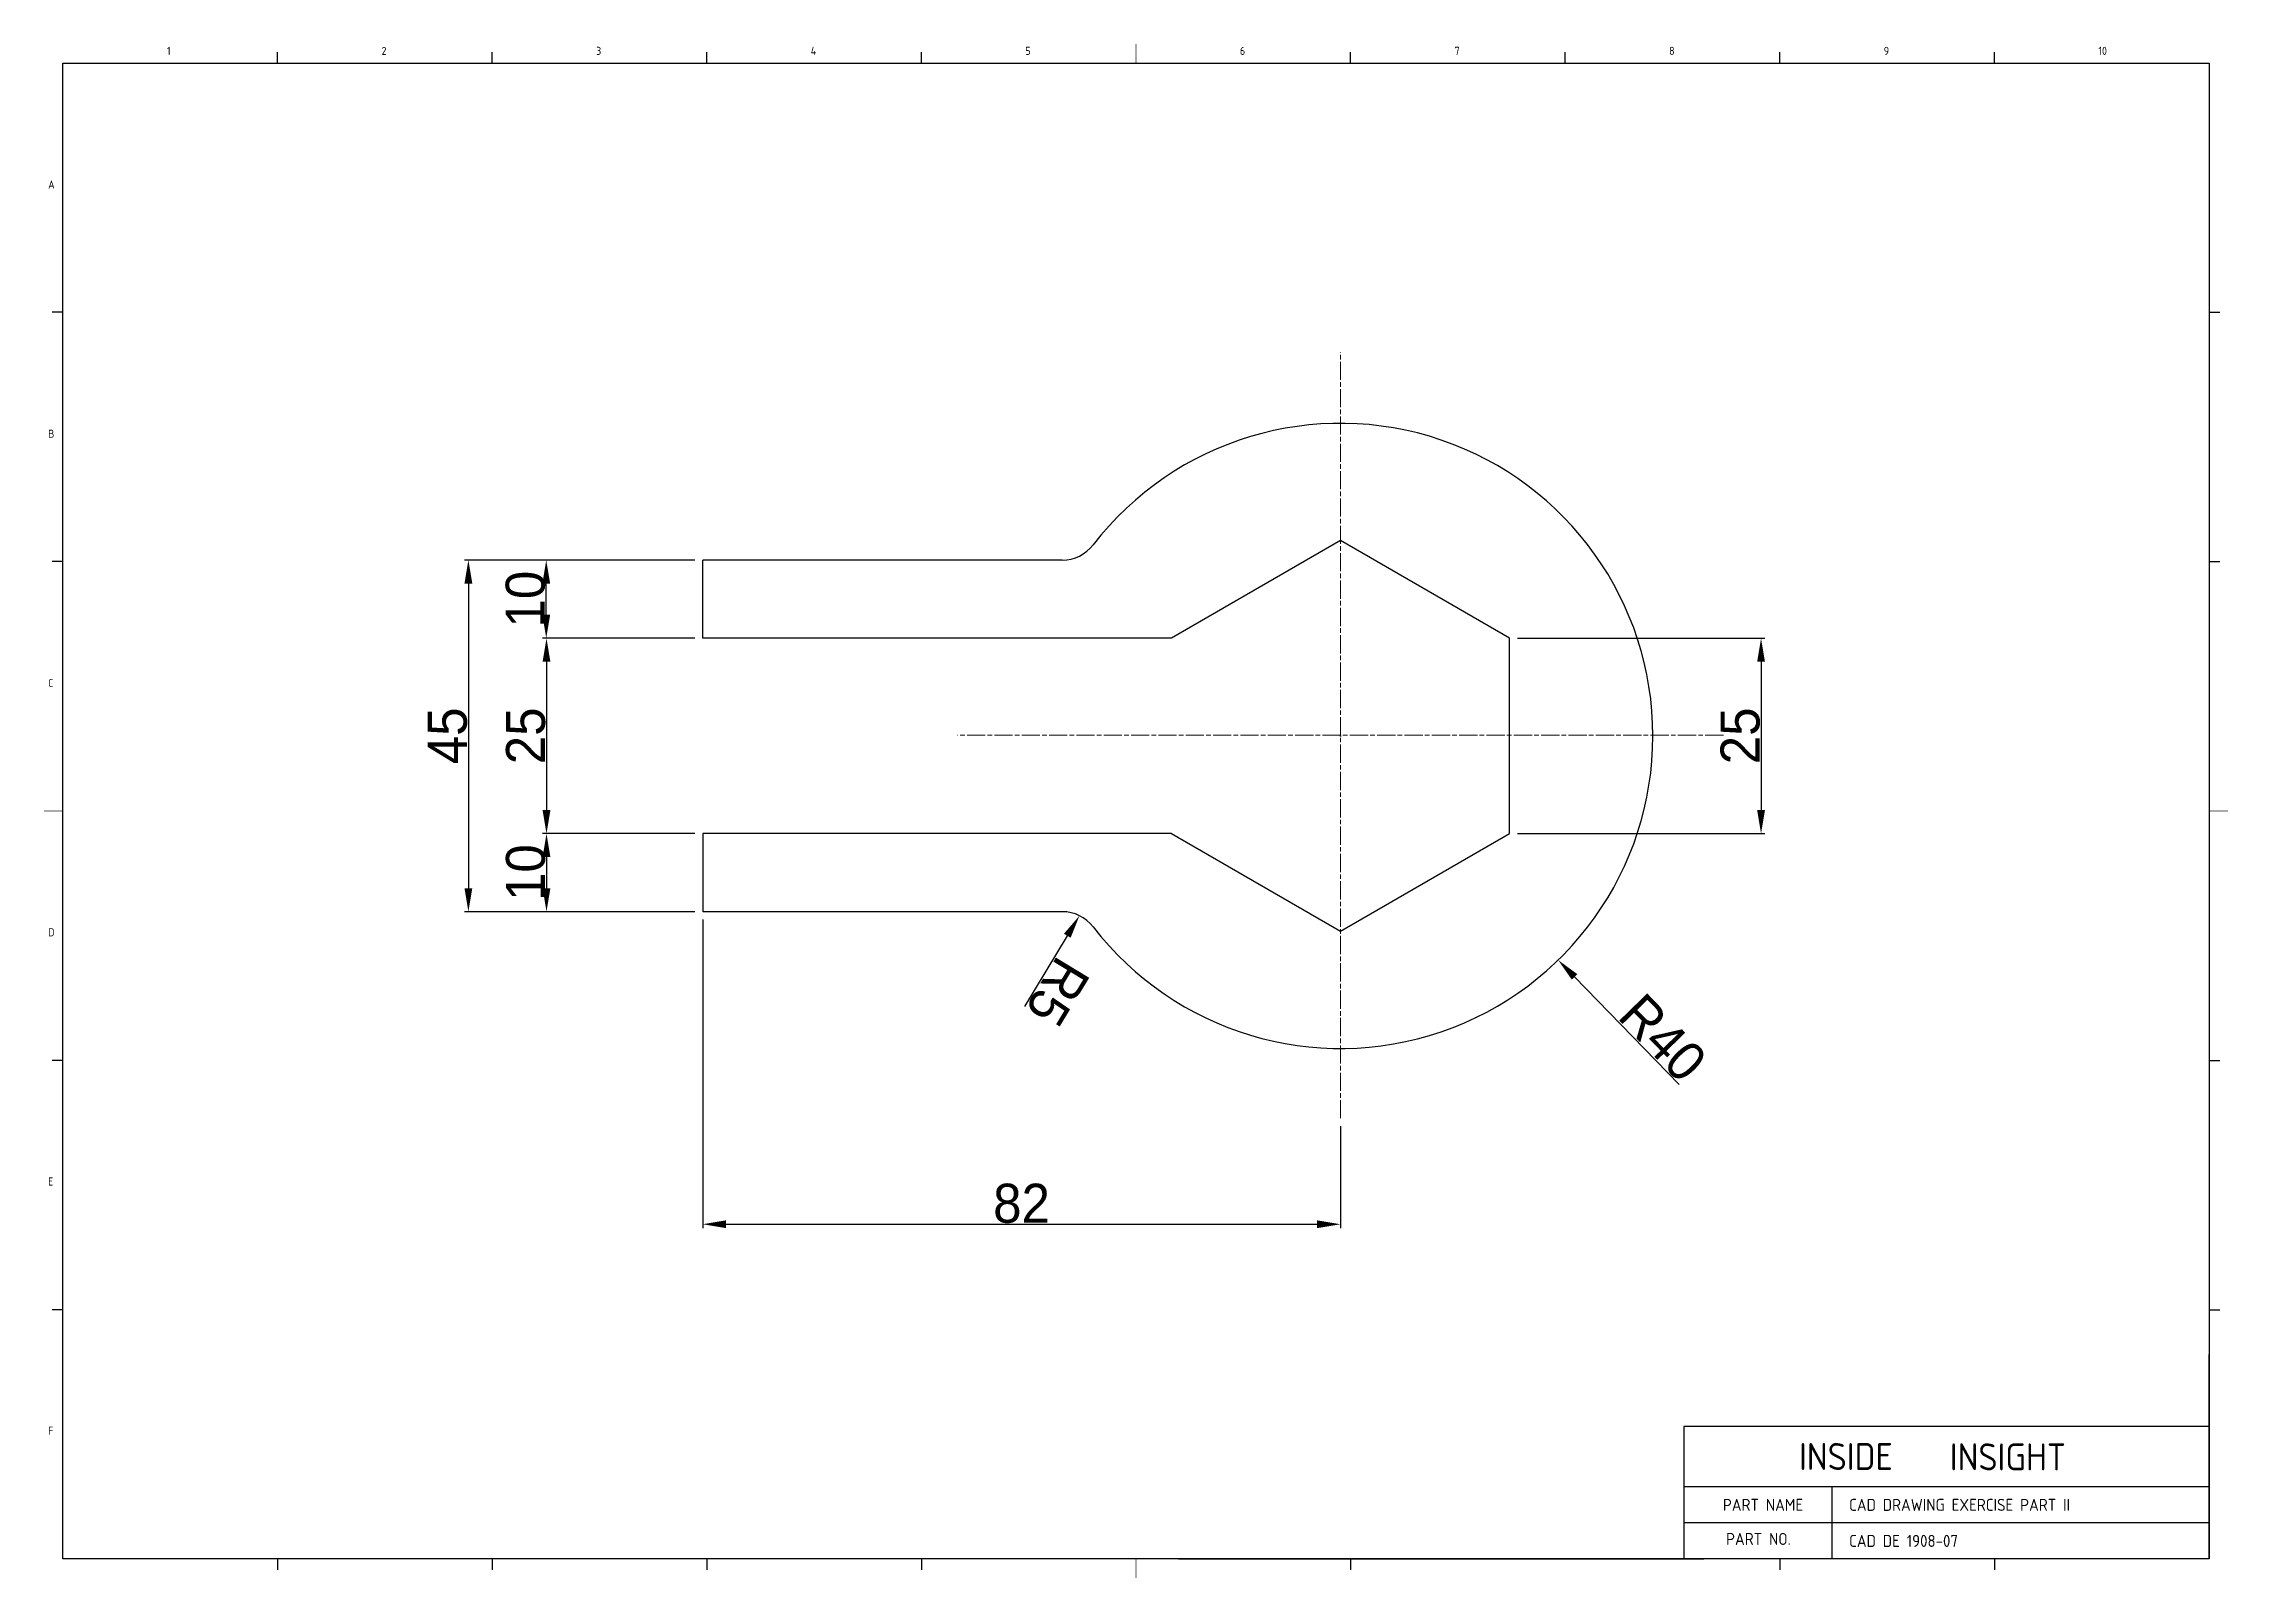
# Model space of a CAD drawing. Header units: inches. Extents: x 328 to 12229, y 132 to 477.
# Drawn here: x 8313.6 to 8593.3, y 133.4 to 329.8 of the extents above; entities that cross this region are included whole.
import ezdxf

# ---------------------------------------------------------------- set-up
doc = ezdxf.new("R2010")
doc.units = ezdxf.units.IN
doc.header["$MEASUREMENT"] = 0
doc.linetypes.add('D2', pattern=[11.2, 8, -0.8, 0.4, -0.8, 0.4, -0.8])
doc.linetypes.add('DC19051-050-06-B-003_PLATE B$0$CHAIN', pattern=[0.3543, 0.2362, -0.0295, 0.0591, -0.0295])
doc.layers.add('3', color=3, linetype='D2')
doc.layers.add('DC19051-050-06-B-003_PLATE B$0$1', color=1, linetype='DC19051-050-06-B-003_PLATE B$0$CHAIN', lineweight=9)
doc.layers.add('DIMENSION', color=3, linetype='Continuous', lineweight=25)
doc.styles.add('A', font='GENISO', dxfattribs={"bigfont": 'WHGTXT'})
doc.styles.get("Standard").update_dxf_attribs({"font": 'gulim.ttc'})
doc.dimstyles.new('Copy of Copy of inside insight-1', dxfattribs={"dimscale": 100, "dimtxt": 5, "dimasz": 3, "dimexe": 0.5, "dimexo": 1, "dimgap": 0.09, "dimtad": 1, "dimdec": 0, "dimzin": 0, "dimdsep": 46, "dimtxsty": 'Standard', "dimcen": 0.09, "dimdle": 1, "dimclrd": 3, "dimclre": 3, "dimclrt": 2, "dimadec": 0, "dimazin": 0, "dimtfac": 1, "dimtdec": 0, "dimtofl": 0, "dimtmove": 0, "dimatfit": 3, "dimfxl": 0, "dimtolj": 1, "dimtzin": 0, "dimarcsym": 0})

msp = doc.modelspace()

# ---------------------------------------------------------------- texts
at = {"linetype": 'Continuous', "style": 'A'}
for s, height, p in [('1', 1.0368, (8329.343739, 328.395832)), ('2', 1.0368, (8356.818939, 328.395832)), ('3', 1.0368, (8384.294139, 328.395832)), ('4', 1.0368, (8411.769339, 328.395832)), ('5', 1.0368, (8439.244539, 328.395832)), ('6', 1.0368, (8466.719739, 328.395832)), ('7', 1.0368, (8494.194939, 328.395832)), ('8', 1.0368, (8521.670139, 328.395832)), ('9', 1.0368, (8549.145339, 328.395832)), ('10', 1.0368, (8576.620539, 328.395832)), ('A', 1.0368, (8314.137339, 311.288632)), ('B', 1.0368, (8314.137339, 279.389752)), ('C', 1.0368, (8314.137339, 247.490872)), ('D', 1.0368, (8314.137339, 215.591992)), ('E', 1.0368, (8314.137339, 183.693112)), ('F', 1.0368, (8314.137339, 151.794232)), ('INSIDE', 3.4510268, (8538.300309, 147.286157)), ('INSIGHT', 3.4510268, (8557.603453, 147.242364)), ('PART NAME', 1.539648, (8528.558472, 142.055224)), ('CAD DRAWING EXERCISE PART II', 1.539648, (8544.715272, 142.055224)), ('PART NO.', 1.539648, (8528.965399, 137.692888)), ('CAD DE 1908-07', 1.539648, (8544.715272, 137.43628))]:
    msp.add_text(s, height=height, dxfattribs=at).set_placement(p)
at = {"layer": 'DIMENSION', "color": 2, "insert": (8443.37049, 208.480129), "char_height": 5, "attachment_point": 5, "rotation": 238.77476786}
msp.add_mtext('\\A1;R5', dxfattribs=at)

# ---------------------------------------------------------------- blocks, each defined once
blk = doc.blocks.new('*D521')
at = {"layer": 'Defpoints', "color": 0}
for p in [(8397.94, 253.74), (8377.94, 228.74), (8397.94, 228.74)]:
    blk.add_point(p, dxfattribs=at)
at = {"layer": 'DIMENSION', "color": 3, "lineweight": -2}
for p, q in [((8396.94, 253.74), (8377.44, 253.74)), ((8377.94, 250.74), (8377.94, 231.74)), ((8396.94, 228.74), (8377.44, 228.74))]:
    blk.add_line(p, q, dxfattribs=at)
at = {"layer": 'DIMENSION', "color": 3}
for points in [[(8378.44, 250.74), (8377.44, 250.74), (8377.94, 253.74)], [(8377.44, 231.74), (8378.44, 231.74), (8377.94, 228.74)]]:
    blk.add_solid(points, dxfattribs=at)
at = {"layer": 'DIMENSION', "color": 2, "insert": (8375.29, 241.24), "char_height": 5, "attachment_point": 5, "rotation": 90}
blk.add_mtext('\\A1;25', dxfattribs=at)
blk = doc.blocks.new('*D524')
at = {"layer": 'Defpoints', "color": 0}
for p in [(8397.94, 228.74), (8377.94, 218.74), (8397.94, 218.74)]:
    blk.add_point(p, dxfattribs=at)
at = {"layer": 'DIMENSION', "color": 3, "lineweight": -2}
for p, q in [((8396.94, 228.74), (8377.44, 228.74)), ((8377.94, 225.74), (8377.94, 221.74)), ((8396.94, 218.74), (8377.44, 218.74))]:
    blk.add_line(p, q, dxfattribs=at)
at = {"layer": 'DIMENSION', "color": 3}
for points in [[(8378.44, 225.74), (8377.44, 225.74), (8377.94, 228.74)], [(8377.44, 221.74), (8378.44, 221.74), (8377.94, 218.74)]]:
    blk.add_solid(points, dxfattribs=at)
at = {"layer": 'DIMENSION', "color": 2, "insert": (8375.28, 223.74), "char_height": 5, "attachment_point": 5, "rotation": 90}
blk.add_mtext('\\A1;10', dxfattribs=at)
blk = doc.blocks.new('*D529')
at = {"layer": 'Defpoints', "color": 0}
for p in [(8377.91, 263.74), (8397.94, 263.74), (8396.94, 253.74)]:
    blk.add_point(p, dxfattribs=at)
at = {"layer": 'DIMENSION', "color": 3, "lineweight": -2}
for p, q in [((8396.94, 263.74), (8377.41, 263.74)), ((8377.91, 256.74), (8377.91, 260.74)), ((8395.94, 253.74), (8377.41, 253.74))]:
    blk.add_line(p, q, dxfattribs=at)
at = {"layer": 'DIMENSION', "color": 3}
for points in [[(8378.41, 260.74), (8377.41, 260.74), (8377.91, 263.74)], [(8377.41, 256.74), (8378.41, 256.74), (8377.91, 253.74)]]:
    blk.add_solid(points, dxfattribs=at)
at = {"layer": 'DIMENSION', "color": 2, "insert": (8375.25, 258.74), "char_height": 5, "attachment_point": 5, "rotation": 90}
blk.add_mtext('\\A1;10', dxfattribs=at)
blk = doc.blocks.new('*D532')
at = {"layer": 'Defpoints', "color": 0}
for p in [(8397.94, 263.74), (8367.94, 218.74), (8397.94, 218.74)]:
    blk.add_point(p, dxfattribs=at)
at = {"layer": 'DIMENSION', "color": 3, "lineweight": -2}
for p, q in [((8396.94, 263.74), (8367.44, 263.74)), ((8367.94, 260.74), (8367.94, 221.74)), ((8396.94, 218.74), (8367.44, 218.74))]:
    blk.add_line(p, q, dxfattribs=at)
at = {"layer": 'DIMENSION', "color": 3}
for points in [[(8368.44, 260.74), (8367.44, 260.74), (8367.94, 263.74)], [(8367.44, 221.74), (8368.44, 221.74), (8367.94, 218.74)]]:
    blk.add_solid(points, dxfattribs=at)
at = {"layer": 'DIMENSION', "color": 2, "insert": (8365.28, 241.24), "char_height": 5, "attachment_point": 5, "rotation": 90}
blk.add_mtext('\\A1;45', dxfattribs=at)
blk = doc.blocks.new('*D535')
at = {"layer": 'Defpoints', "color": 0}
for p in [(8397.94, 218.74), (8479.59, 192.3), (8479.59, 178.74)]:
    blk.add_point(p, dxfattribs=at)
at = {"layer": 'DIMENSION', "color": 3, "lineweight": -2}
for p, q in [((8397.94, 217.74), (8397.94, 178.24)), ((8479.59, 191.3), (8479.59, 178.24)), ((8400.94, 178.74), (8476.59, 178.74))]:
    blk.add_line(p, q, dxfattribs=at)
at = {"layer": 'DIMENSION', "color": 3}
for points in [[(8400.94, 179.24), (8400.94, 178.24), (8397.94, 178.74)], [(8476.59, 178.24), (8476.59, 179.24), (8479.59, 178.74)]]:
    blk.add_solid(points, dxfattribs=at)
at = {"layer": 'DIMENSION', "color": 2, "insert": (8438.76, 181.39), "char_height": 5, "attachment_point": 5}
blk.add_mtext('\\A1;82', dxfattribs=at)
blk = doc.blocks.new('*D536')
at = {"layer": 'Defpoints', "color": 0}
for p in [(8479.59, 241.24), (8507.46, 212.55)]:
    blk.add_point(p, dxfattribs=at)
at = {"layer": 'DIMENSION', "color": 3}
for p, q in [((8479.5, 241.24), (8479.68, 241.24)), ((8479.59, 241.15), (8479.59, 241.33))]:
    blk.add_line(p, q, dxfattribs=at)
at = {"layer": 'DIMENSION', "color": 3, "lineweight": -2}
blk.add_line((8509.55, 210.4), (8522.94, 196.62), dxfattribs=at)
at = {"layer": 'DIMENSION', "color": 3}
blk.add_solid([(8509.91, 210.75), (8509.2, 210.05), (8507.46, 212.55)], dxfattribs=at)
at = {"layer": 'DIMENSION', "color": 2, "insert": (8520.85, 202.59), "char_height": 5, "attachment_point": 5, "rotation": 314.1744}
blk.add_mtext('\\A1;R40', dxfattribs=at)
blk = doc.blocks.new('_None')
blk = doc.blocks.new('*D539')
at = {"layer": 'Defpoints', "color": 0}
for p in [(8501.24, 253.74), (8501.24, 228.74), (8533.44, 228.74)]:
    blk.add_point(p, dxfattribs=at)
at = {"layer": 'DIMENSION', "color": 3, "lineweight": -2}
for p, q in [((8502.24, 253.74), (8533.94, 253.74)), ((8533.44, 250.74), (8533.44, 231.74)), ((8502.24, 228.74), (8533.94, 228.74))]:
    blk.add_line(p, q, dxfattribs=at)
at = {"layer": 'DIMENSION', "color": 3}
for points in [[(8533.94, 250.74), (8532.94, 250.74), (8533.44, 253.74)], [(8532.94, 231.74), (8533.94, 231.74), (8533.44, 228.74)]]:
    blk.add_solid(points, dxfattribs=at)
at = {"layer": 'DIMENSION', "color": 2, "insert": (8530.79, 241.24), "char_height": 5, "attachment_point": 5, "rotation": 90}
blk.add_mtext('\\A1;25', dxfattribs=at)

# ---------------------------------------------------------------- dimensions: what is measured, and where the dimension line sits
at = {"layer": 'DIMENSION'}
for base, p1, p2, picture, middle in [((8367.939365, 218.740635), (8397.939365, 263.740635), (8397.939365, 218.740635), '*D532', (8365.284365, 241.240635)), ((8377.912338, 263.740635), (8396.939365, 253.740635), (8397.939365, 263.740635), '*D529', (8375.254838, 258.740635)), ((8377.939365, 228.740635), (8397.939365, 253.740635), (8397.939365, 228.740635), '*D521', (8375.286865, 241.240635)), ((8533.439365, 228.740635), (8501.240635, 253.740635), (8501.240635, 228.740635), '*D539', (8530.786865, 241.240635)), ((8377.939365, 218.740635), (8397.939365, 228.740635), (8397.939365, 218.740635), '*D524', (8375.281865, 223.740635))]:
    dim = msp.add_linear_dim(base=base, p1=p1, p2=p2, angle=270, dimstyle='Copy of Copy of inside insight-1', override={"dimscale": 1, "dimlfac": 1, "dimtxsty": 'Standard', "dimsah": 1, "dimtolj": 1}, dxfattribs=at)
    dim.commit()
    dim.dimension.update_dxf_attribs({"geometry": picture, "text_midpoint": middle})
dim = msp.add_radius_dim(center=(8479.59, 241.240635), mpoint=(8507.463799, 212.551764), dimstyle='Copy of Copy of inside insight-1', override={"dimscale": 1, "dimlfac": 1, "dimtxsty": 'Standard', "dimblk1": 'None', "dimsah": 1, "dimtmove": 1, "dimtolj": 1}, dxfattribs=at)
dim.commit()
dim.dimension.update_dxf_attribs({"geometry": '*D536', "text_midpoint": (8518.939365, 200.740635), "dimtype": 164})
dim = msp.add_linear_dim(base=(8479.59, 178.740635), p1=(8397.939365, 218.740635), p2=(8479.59, 192.302406), dimstyle='Copy of Copy of inside insight-1', override={"dimscale": 1, "dimlfac": 1, "dimtxsty": 'Standard', "dimsah": 1, "dimtolj": 1}, dxfattribs=at)
dim.commit()
dim.dimension.update_dxf_attribs({"geometry": '*D535', "text_midpoint": (8438.764682, 181.393135)})

# ---------------------------------------------------------------- linework, layer by layer
at = {"linetype": 'Continuous'}
for p, q in [((8316.038139, 327.359032), (8590.790139, 327.359032)), ((8316.038139, 135.896632), (8316.038139, 327.359032)), ((8590.790139, 327.359032), (8590.790139, 135.896632)), ((8590.790139, 135.896632), (8316.038139, 135.896632))]:
    msp.add_line(p, q, dxfattribs=at)
for p, q in [((8397.939365, 253.740635), (8397.939365, 263.740635)), ((8443.970483, 263.740635), (8397.939365, 263.740635)), ((8457.939365, 253.740635), (8397.939365, 253.740635)), ((8457.939365, 228.740635), (8397.939365, 228.740635)), ((8397.939365, 228.740635), (8397.939365, 218.740635)), ((8443.970483, 218.740635), (8397.939365, 218.740635))]:
    msp.add_line(p, q)
msp.add_lwpolyline([(8457.939365, 228.740635), (8479.59, 216.240635), (8501.240635, 228.740635), (8501.240635, 253.740635), (8479.59, 266.240635), (8457.939365, 253.740635)])
for centre, radius, start, end in [((8479.59, 241.240635), 40, 217.66988696, 142.33011304), ((8443.970483, 268.740635), 5, 270, 322.33011304), ((8443.970483, 213.740635), 5, 37.66988694, 90.00000002)]:
    msp.add_arc(centre, radius, start, end)
at = {"layer": '3', "color": 3, "linetype": 'Continuous'}
for p, q in [((8343.513339, 327.359032), (8343.513339, 328.741432)), ((8370.988539, 327.359032), (8370.988539, 328.741432)), ((8425.938939, 327.359032), (8425.938939, 328.741432)), ((8480.889339, 327.359032), (8480.889339, 328.741432)), ((8508.364539, 327.359032), (8508.364539, 328.741432)), ((8535.839739, 327.359032), (8535.839739, 328.741432)), ((8563.314939, 327.359032), (8563.314939, 328.741432)), ((8316.038139, 295.460152), (8314.655739, 295.460152)), ((8590.790139, 295.460152), (8592.172539, 295.460152)), ((8316.038139, 263.561272), (8314.655739, 263.561272)), ((8590.790139, 263.561272), (8592.172539, 263.561272)), ((8316.038139, 199.694392), (8314.655739, 199.694392)), ((8590.790139, 199.694392), (8592.172539, 199.694392)), ((8316.038139, 167.795512), (8314.655739, 167.795512)), ((8590.790139, 167.795512), (8592.172539, 167.795512)), ((8590.790139, 135.896632), (8590.790139, 162.070648)), ((8590.790139, 152.83276), (8523.558843, 152.83276)), ((8523.558843, 152.83276), (8523.558843, 135.896632)), ((8590.790139, 145.13452), (8523.558843, 145.13452)), ((8542.547835, 135.896632), (8542.547835, 145.13452)), ((8590.790139, 140.515576), (8523.558843, 140.515576)), ((8343.513339, 135.896632), (8343.513339, 134.514232)), ((8370.988539, 135.896632), (8370.988539, 134.514232)), ((8398.463739, 135.896632), (8398.463739, 134.514232)), ((8425.938939, 135.896632), (8425.938939, 134.514232)), ((8458.867397, 135.896632), (8526.098693, 135.896632)), ((8480.889339, 135.896632), (8480.889339, 134.514232)), ((8535.839739, 135.896632), (8535.839739, 134.514232)), ((8563.314939, 135.896632), (8563.314939, 134.514232))]:
    msp.add_line(p, q, dxfattribs=at)
at = {"layer": '3', "linetype": 'Continuous'}
msp.add_line((8398.463739, 327.359032), (8398.463739, 328.741432), dxfattribs=at)
at = {"layer": '3', "color": 3, "linetype": 'Continuous', "const_width": 0.10368}
for points in [[(8453.414139, 327.359032), (8453.414139, 329.778232)], [(8316.038139, 231.627832), (8313.618939, 231.627832)], [(8590.790139, 231.627832), (8593.209339, 231.627832)], [(8453.414139, 135.896632), (8453.414139, 133.477432)]]:
    msp.add_lwpolyline(points, dxfattribs=at)
at = {"layer": 'DC19051-050-06-B-003_PLATE B$0$1', "linetype": 'DC19051-050-06-B-003_PLATE B$0$CHAIN', "ltscale": 9.878633}
for p, q in [((8479.59, 192.302406), (8479.59, 290.358864)), ((8528.618229, 241.330635), (8430.561771, 241.330635))]:
    msp.add_line(p, q, dxfattribs=at)
at = {"layer": 'DIMENSION', "color": 3}
msp.add_line((8444.620065, 215.662864), (8439.135354, 206.615525), dxfattribs=at)
msp.add_solid([(8445.047633, 215.403662), (8444.192497, 215.922066), (8446.175276, 218.228272)], dxfattribs=at)

msp.set_redraw_order([(e.dxf.handle, doc.entitydb.next_handle()) for e in msp.query("TEXT MTEXT ATTDEF DIMENSION ARC_DIMENSION")])  # texts and dimensions are drawn at this point

doc.saveas('drawing.dxf')
